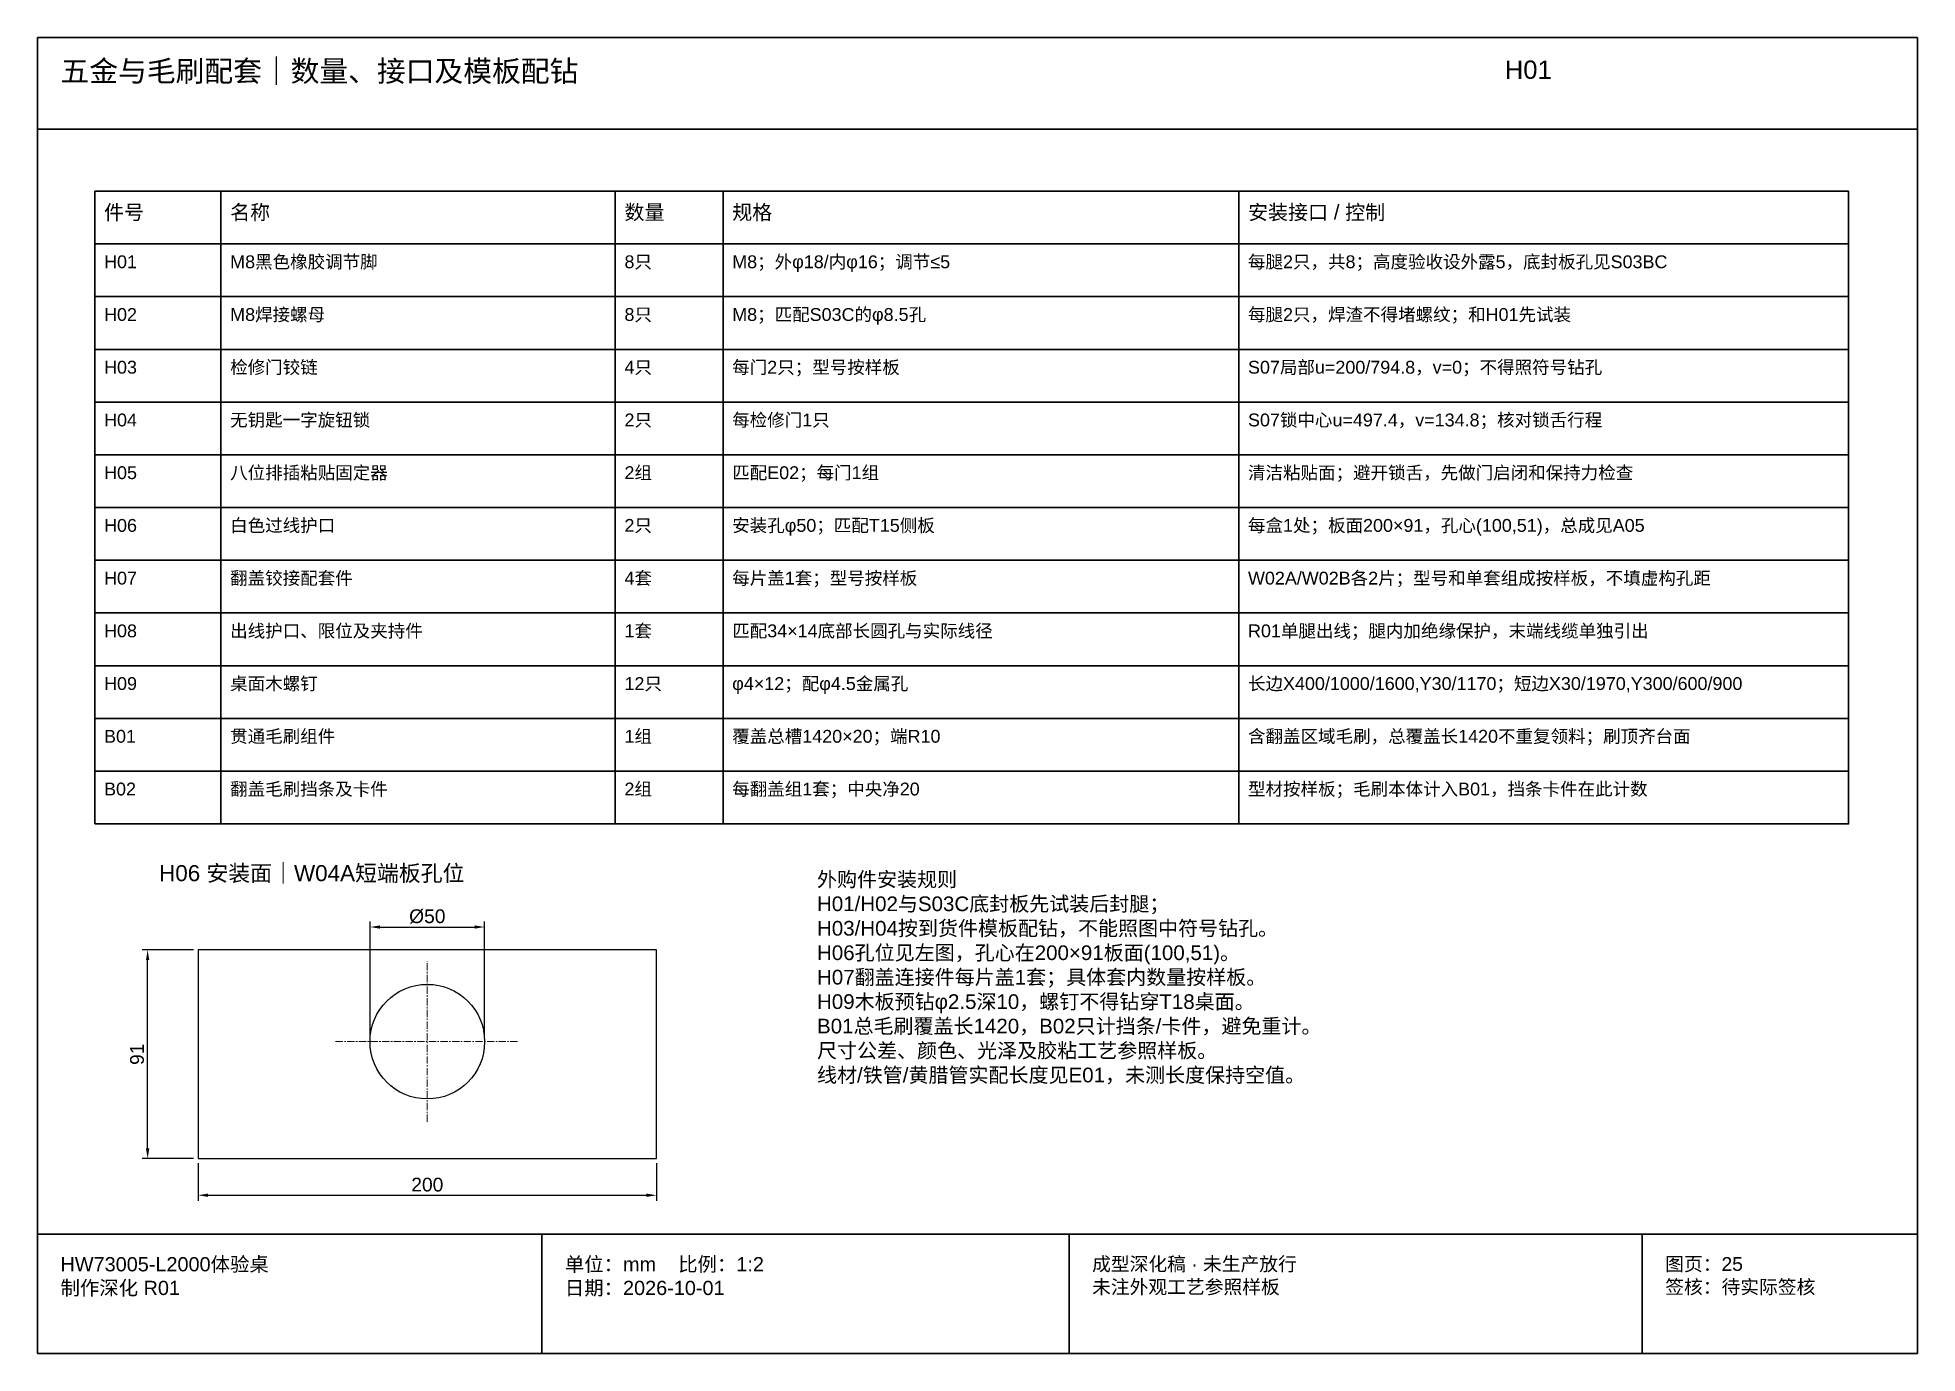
# Model space of a CAD drawing. Header units: millimetres. Extents: x 50 to 288830, y 0 to 4150.
# Drawn here: x 288010 to 288830, y 10 to 584 of the extents above; entities that cross this region are included whole.
import ezdxf

# ---------------------------------------------------------------- set-up
doc = ezdxf.new("R2010")
doc.units = ezdxf.units.MM
doc.linetypes.add('CENTER', pattern=[5.08, 3.175, -0.635, 0.635, -0.635])
for name, color, linetype, lineweight in [('CENTER', 8, 'CENTER', 13), ('DIM', 7, 'Continuous', 13), ('FRAME', 7, 'Continuous', 35), ('NOTE', 7, 'Continuous', 18), ('OUTLINE', 7, 'Continuous', 25)]:
    doc.layers.add(name, color=color, linetype=linetype, lineweight=lineweight)
doc.styles.add('CN', font='Arial Unicode.ttf')
doc.dimstyles.new('D2', dxfattribs={"dimtxt": 6, "dimasz": 4.4, "dimexe": 2.4, "dimexo": 2, "dimgap": 1.6, "dimtad": 1, "dimdsep": 46, "dimtxsty": 'CN', "dimcen": 2.5, "dimclrd": 7, "dimclre": 7, "dimclrt": 7, "dimazin": 3, "dimtfac": 1, "dimtmove": 0, "dimatfit": 3})

msp = doc.modelspace()

# ---------------------------------------------------------------- texts
at = {"layer": 'NOTE', "attachment_point": 1, "style": 'CN'}
for s, insert, char_height, width in [('五金与毛刷配套｜数量、接口及模板配钻', (288020, 574), 9.2, 620), ('H01', (288650, 574), 8, 180), ('件号', (288039, 511), 6.4, 47), ('名称', (288094, 511), 6.4, 164), ('数量', (288266, 511), 6.4, 39), ('规格', (288313, 511), 6.4, 217), ('安装接口 / 控制', (288538, 511), 6.4, 258), ('H01', (288039, 489), 5.6, 47), ('M8黑色橡胶调节脚', (288094, 489), 5.6, 164), ('8只', (288266, 489), 5.6, 39), ('M8；外φ18/内φ16；调节≤5', (288313, 489), 5.6, 217), ('每腿2只，共8；高度验收设外露5，底封板孔见S03BC', (288538, 489), 5.6, 258), ('H02', (288039, 466), 5.6, 47), ('M8焊接螺母', (288094, 466), 5.6, 164), ('8只', (288266, 466), 5.6, 39), ('M8；匹配S03C的φ8.5孔', (288313, 466), 5.6, 217), ('每腿2只，焊渣不得堵螺纹；和H01先试装', (288538, 466), 5.6, 258), ('H03', (288039, 443), 5.6, 47), ('检修门铰链', (288094, 443), 5.6, 164), ('4只', (288266, 443), 5.6, 39), ('每门2只；型号按样板', (288313, 443), 5.6, 217), ('S07局部u=200/794.8，v=0；不得照符号钻孔', (288538, 443), 5.6, 258), ('H04', (288039, 420), 5.6, 47), ('无钥匙一字旋钮锁', (288094, 420), 5.6, 164), ('2只', (288266, 420), 5.6, 39), ('每检修门1只', (288313, 420), 5.6, 217), ('S07锁中心u=497.4，v=134.8；核对锁舌行程', (288538, 420), 5.6, 258), ('H05', (288039, 397), 5.6, 47), ('八位排插粘贴固定器', (288094, 397), 5.6, 164), ('2组', (288266, 397), 5.6, 39), ('匹配E02；每门1组', (288313, 397), 5.6, 217), ('清洁粘贴面；避开锁舌，先做门启闭和保持力检查', (288538, 397), 5.6, 258), ('H06', (288039, 374), 5.6, 47), ('白色过线护口', (288094, 374), 5.6, 164), ('2只', (288266, 374), 5.6, 39), ('安装孔φ50；匹配T15侧板', (288313, 374), 5.6, 217), ('每盒1处；板面200×91，孔心(100,51)，总成见A05', (288538, 374), 5.6, 258), ('H07', (288039, 351), 5.6, 47), ('翻盖铰接配套件', (288094, 351), 5.6, 164), ('4套', (288266, 351), 5.6, 39), ('每片盖1套；型号按样板', (288313, 351), 5.6, 217), ('W02A/W02B各2片；型号和单套组成按样板，不填虚构孔距', (288538, 351), 5.6, 258), ('H08', (288039, 328), 5.6, 47), ('出线护口、限位及夹持件', (288094, 328), 5.6, 164), ('1套', (288266, 328), 5.6, 39), ('匹配34×14底部长圆孔与实际线径', (288313, 328), 5.6, 217), ('R01单腿出线；腿内加绝缘保护，末端线缆单独引出', (288538, 328), 5.6, 258), ('H09', (288039, 305), 5.6, 47), ('桌面木螺钉', (288094, 305), 5.6, 164), ('12只', (288266, 305), 5.6, 39), ('φ4×12；配φ4.5金属孔', (288313, 305), 5.6, 217), ('长边X400/1000/1600,Y30/1170；短边X30/1970,Y300/600/900', (288538, 305), 5.6, 258), ('B01', (288039, 282), 5.6, 47), ('贯通毛刷组件', (288094, 282), 5.6, 164), ('1组', (288266, 282), 5.6, 39), ('覆盖总槽1420×20；端R10', (288313, 282), 5.6, 217), ('含翻盖区域毛刷，总覆盖长1420不重复领料；刷顶齐台面', (288538, 282), 5.6, 258), ('B02', (288039, 259), 5.6, 47), ('翻盖毛刷挡条及卡件', (288094, 259), 5.6, 164), ('2组', (288266, 259), 5.6, 39), ('每翻盖组1套；中央净20', (288313, 259), 5.6, 217), ('型材按样板；毛刷本体计入B01，挡条卡件在此计数', (288538, 259), 5.6, 258), ('H06 安装面｜W04A短端板孔位', (288063, 223), 7, 305), ('外购件安装规则\\PH01/H02与S03C底封板先试装后封腿；\\PH03/H04按到货件模板配钻，不能照图中符号钻孔。\\PH06孔位见左图，孔心在200×91板面(100,51)。\\PH07翻盖连接件每片盖1套；具体套内数量按样板。\\PH09木板预钻φ2.5深10，螺钉不得钻穿T18桌面。\\PB01总毛刷覆盖长1420，B02只计挡条/卡件，避免重计。\\P尺寸公差、颜色、光泽及胶粘工艺参照样板。\\P线材/铁管/黄腊管实配长度见E01，未测长度保持空值。', (288350, 220), 6.4, 442), ('HW73005-L2000体验桌\\P制作深化 R01', (288020, 52), 6.2, 200), ('单位：mm    比例：1:2\\P日期：2026-10-01', (288240, 52), 6.2, 210), ('成型深化稿 · 未生产放行\\P未注外观工艺参照样板', (288470, 52), 6, 230), ('图页：25\\P签核：待实际签核', (288720, 52), 6, 110)]:
    msp.add_mtext(s, dxfattribs=dict(at, insert=insert, char_height=char_height, width=width))

# ---------------------------------------------------------------- dimensions: what is measured, and where the dimension line sits
at = {"layer": 'DIM'}
msp.add_linear_dim(base=(288155, 196), p1=(288155, 146), p2=(288205, 146), text='%%c<>', dimstyle='D2', dxfattribs=at).render()
msp.add_linear_dim(base=(288058, 95), p1=(288080, 95), p2=(288080, 186), angle=90, dimstyle='D2', dxfattribs=at).render()
msp.add_linear_dim(base=(288080, 79), p1=(288080, 95), p2=(288280, 95), dimstyle='D2', dxfattribs=at).render()

# ---------------------------------------------------------------- linework, layer by layer
at = {"layer": 'CENTER'}
for p, q in [((288180, 111), (288180, 181)), ((288140, 146), (288220, 146))]:
    msp.add_line(p, q, dxfattribs=at)
at = {"layer": 'FRAME'}
for p, q in [((288010, 544), (288830, 544)), ((288090, 241), (288090, 517)), ((288262, 241), (288262, 517)), ((288309, 241), (288309, 517)), ((288534, 241), (288534, 517)), ((288035, 494), (288800, 494)), ((288035, 471), (288800, 471)), ((288035, 448), (288800, 448)), ((288035, 425), (288800, 425)), ((288035, 402), (288800, 402)), ((288035, 379), (288800, 379)), ((288035, 356), (288800, 356)), ((288035, 333), (288800, 333)), ((288035, 310), (288800, 310)), ((288035, 287), (288800, 287)), ((288035, 264), (288800, 264)), ((288010, 62), (288830, 62)), ((288230, 10), (288230, 62)), ((288460, 10), (288460, 62)), ((288710, 10), (288710, 62))]:
    msp.add_line(p, q, dxfattribs=at)
for points in [[(288010, 10), (288830, 10), (288830, 584), (288010, 584)], [(288035, 241), (288800, 241), (288800, 517), (288035, 517)]]:
    msp.add_lwpolyline(points, close=True, dxfattribs=at)
at = {"layer": 'OUTLINE'}
msp.add_lwpolyline([(288080, 95), (288280, 95), (288280, 186), (288080, 186)], close=True, dxfattribs=at)
msp.add_circle((288180, 146), 25, dxfattribs=at)

msp.set_redraw_order([(e.dxf.handle, doc.entitydb.next_handle()) for e in msp.query("TEXT MTEXT ATTDEF DIMENSION ARC_DIMENSION")])  # texts and dimensions are drawn at this point

doc.saveas('drawing.dxf')
